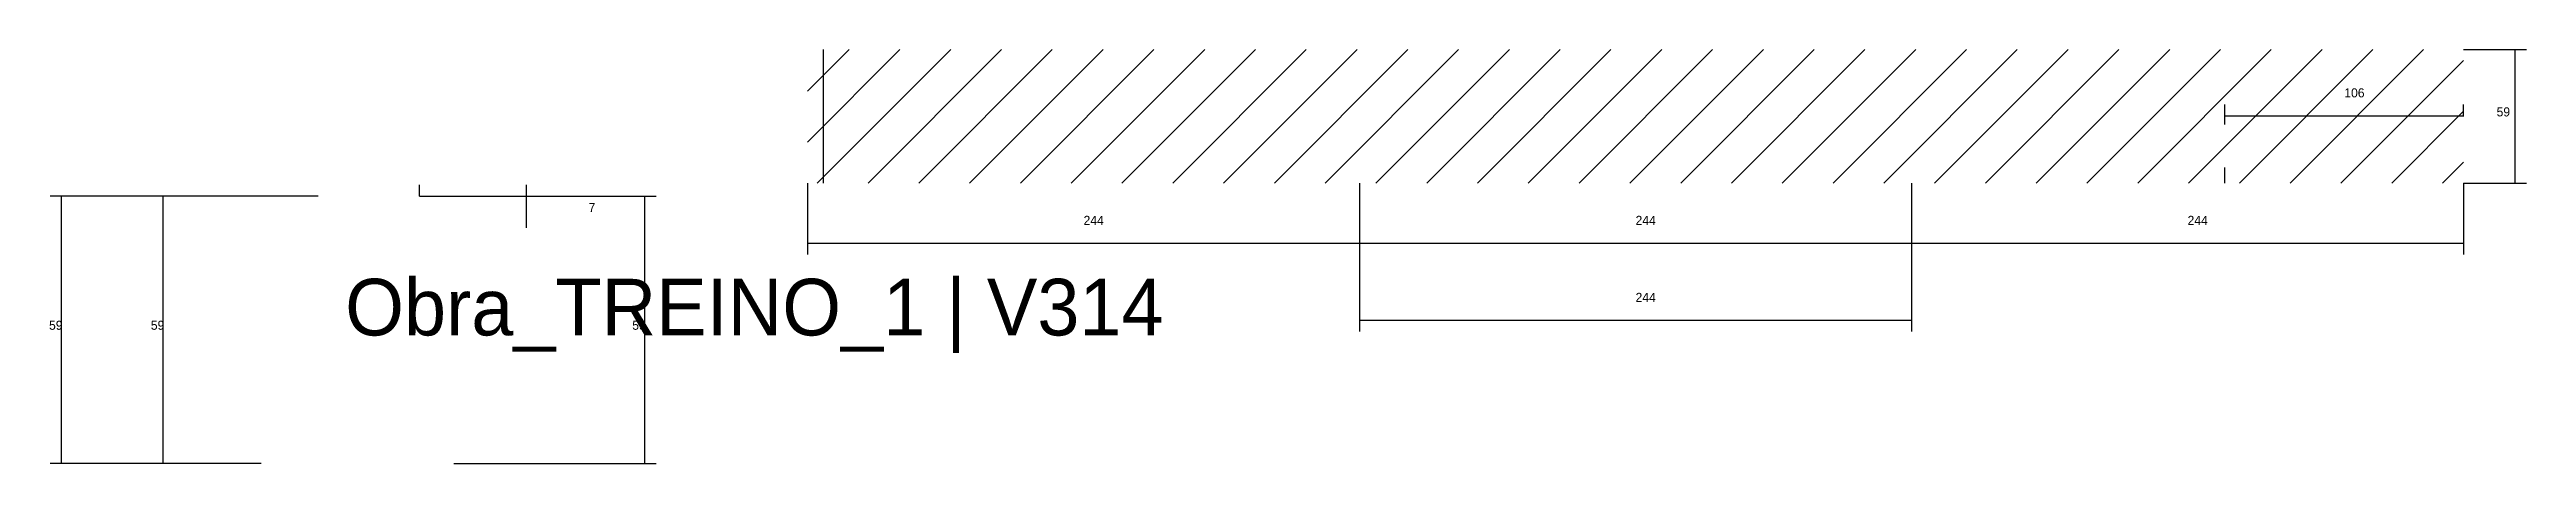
# Model space of a CAD drawing. Header units: metres. Extents: x -2848 to 22762, y -45195 to 1016.
# Drawn here: x 4669 to 5764, y -1266 to -1084 of the extents above; entities that cross this region are included whole.
import ezdxf

# ---------------------------------------------------------------- set-up
doc = ezdxf.new("R2010")
doc.units = ezdxf.units.M
for name, color, linetype in [('COTA', 4, 'Continuous'), ('LABEL_ID', 3, 'Continuous'), ('REAPROVEITAMENTO', 251, 'Continuous'), ('SARR_2.2x7', 40, 'Continuous')]:
    doc.layers.add(name, color=color, linetype=linetype)

msp = doc.modelspace()

# ---------------------------------------------------------------- texts
at = {"layer": 'COTA'}
for s, p in [('106', (5683.7, -1104.9)), ('59', (5751, -1113.3)), ('7', (4907.6, -1155.5)), ('244', (5126.4, -1161.2)), ('244', (5370.4, -1161.2)), ('244', (5614.4, -1161.2)), ('244', (5370.4, -1195.2)), ('59', (4669.1, -1207.5)), ('59', (4714.1, -1207.5)), ('59', (4926.9, -1207.5))]:
    msp.add_text(s, height=4, dxfattribs=at).set_placement(p)
at = {"layer": 'LABEL_ID'}
msp.add_text('Obra_TREINO_1 | V314', height=25, dxfattribs=at).set_placement((4800, -1210))

# ---------------------------------------------------------------- hatches: boundary and pattern name
at = {"layer": 'REAPROVEITAMENTO'}
h = msp.add_hatch(dxfattribs=at)
h.set_pattern_fill('ANSI31', scale=5)
h.paths.add_polyline_path([(5736.4, -1142.8), (5736.4, -1083.8), (5736.4, -1083.8), (5004.4, -1083.8), (5004.4, -1083.8), (5004.4, -1142.8), (5004.4, -1142.8), (5736.4, -1142.8)])

# ---------------------------------------------------------------- linework, layer by layer
at = {"layer": 'COTA'}
for p, q in [((5736.4, -1083.8), (5764.2, -1083.8)), ((5759.2, -1142.8), (5759.2, -1083.8)), ((5630.9, -1113.3), (5630.9, -1108)), ((5630.9, -1113), (5736.4, -1113)), ((5736.4, -1113.3), (5736.4, -1108)), ((4774.6, -1148.5), (4669.6, -1148.5)), ((4674.6, -1266.5), (4674.6, -1148.5)), ((4788.1, -1148.5), (4714.6, -1148.5)), ((4719.6, -1266.5), (4719.6, -1148.5)), ((4832.9, -1148.5), (4832.9, -1143.5)), ((4832.9, -1148.5), (4937.4, -1148.5)), ((4832.9, -1148.5), (4880.1, -1148.5)), ((4880.1, -1162.5), (4880.1, -1143.5)), ((4932.4, -1266.5), (4932.4, -1148.5)), ((5004.4, -1142.8), (5004.4, -1174.3)), ((5248.4, -1142.8), (5248.4, -1174.3)), ((5248.4, -1142.8), (5248.4, -1174.3)), ((5248.4, -1142.8), (5248.4, -1208.3)), ((5492.4, -1142.8), (5492.4, -1174.3)), ((5492.4, -1142.8), (5492.4, -1208.3)), ((5492.4, -1142.8), (5492.4, -1174.3)), ((5736.4, -1142.8), (5764.2, -1142.8)), ((5736.4, -1142.8), (5736.4, -1174.3)), ((5004.4, -1169.3), (5248.4, -1169.3)), ((5248.4, -1169.3), (5492.4, -1169.3)), ((5492.4, -1169.3), (5736.4, -1169.3)), ((5248.4, -1203.3), (5492.4, -1203.3)), ((4749, -1266.5), (4669.6, -1266.5)), ((4762.9, -1266.5), (4714.6, -1266.5)), ((4848.1, -1266.5), (4937.4, -1266.5))]:
    msp.add_line(p, q, dxfattribs=at)
at = {"layer": 'SARR_2.2x7'}
for p, q in [((5011.4, -1142.8), (5011.4, -1083.8)), ((5630.9, -1116.8), (5630.9, -1109.8)), ((5630.9, -1142.8), (5630.9, -1135.8))]:
    msp.add_line(p, q, dxfattribs=at)

msp.set_redraw_order([(e.dxf.handle, doc.entitydb.next_handle()) for e in msp.query("TEXT MTEXT ATTDEF DIMENSION ARC_DIMENSION")])  # texts and dimensions are drawn at this point

doc.saveas('drawing.dxf')
